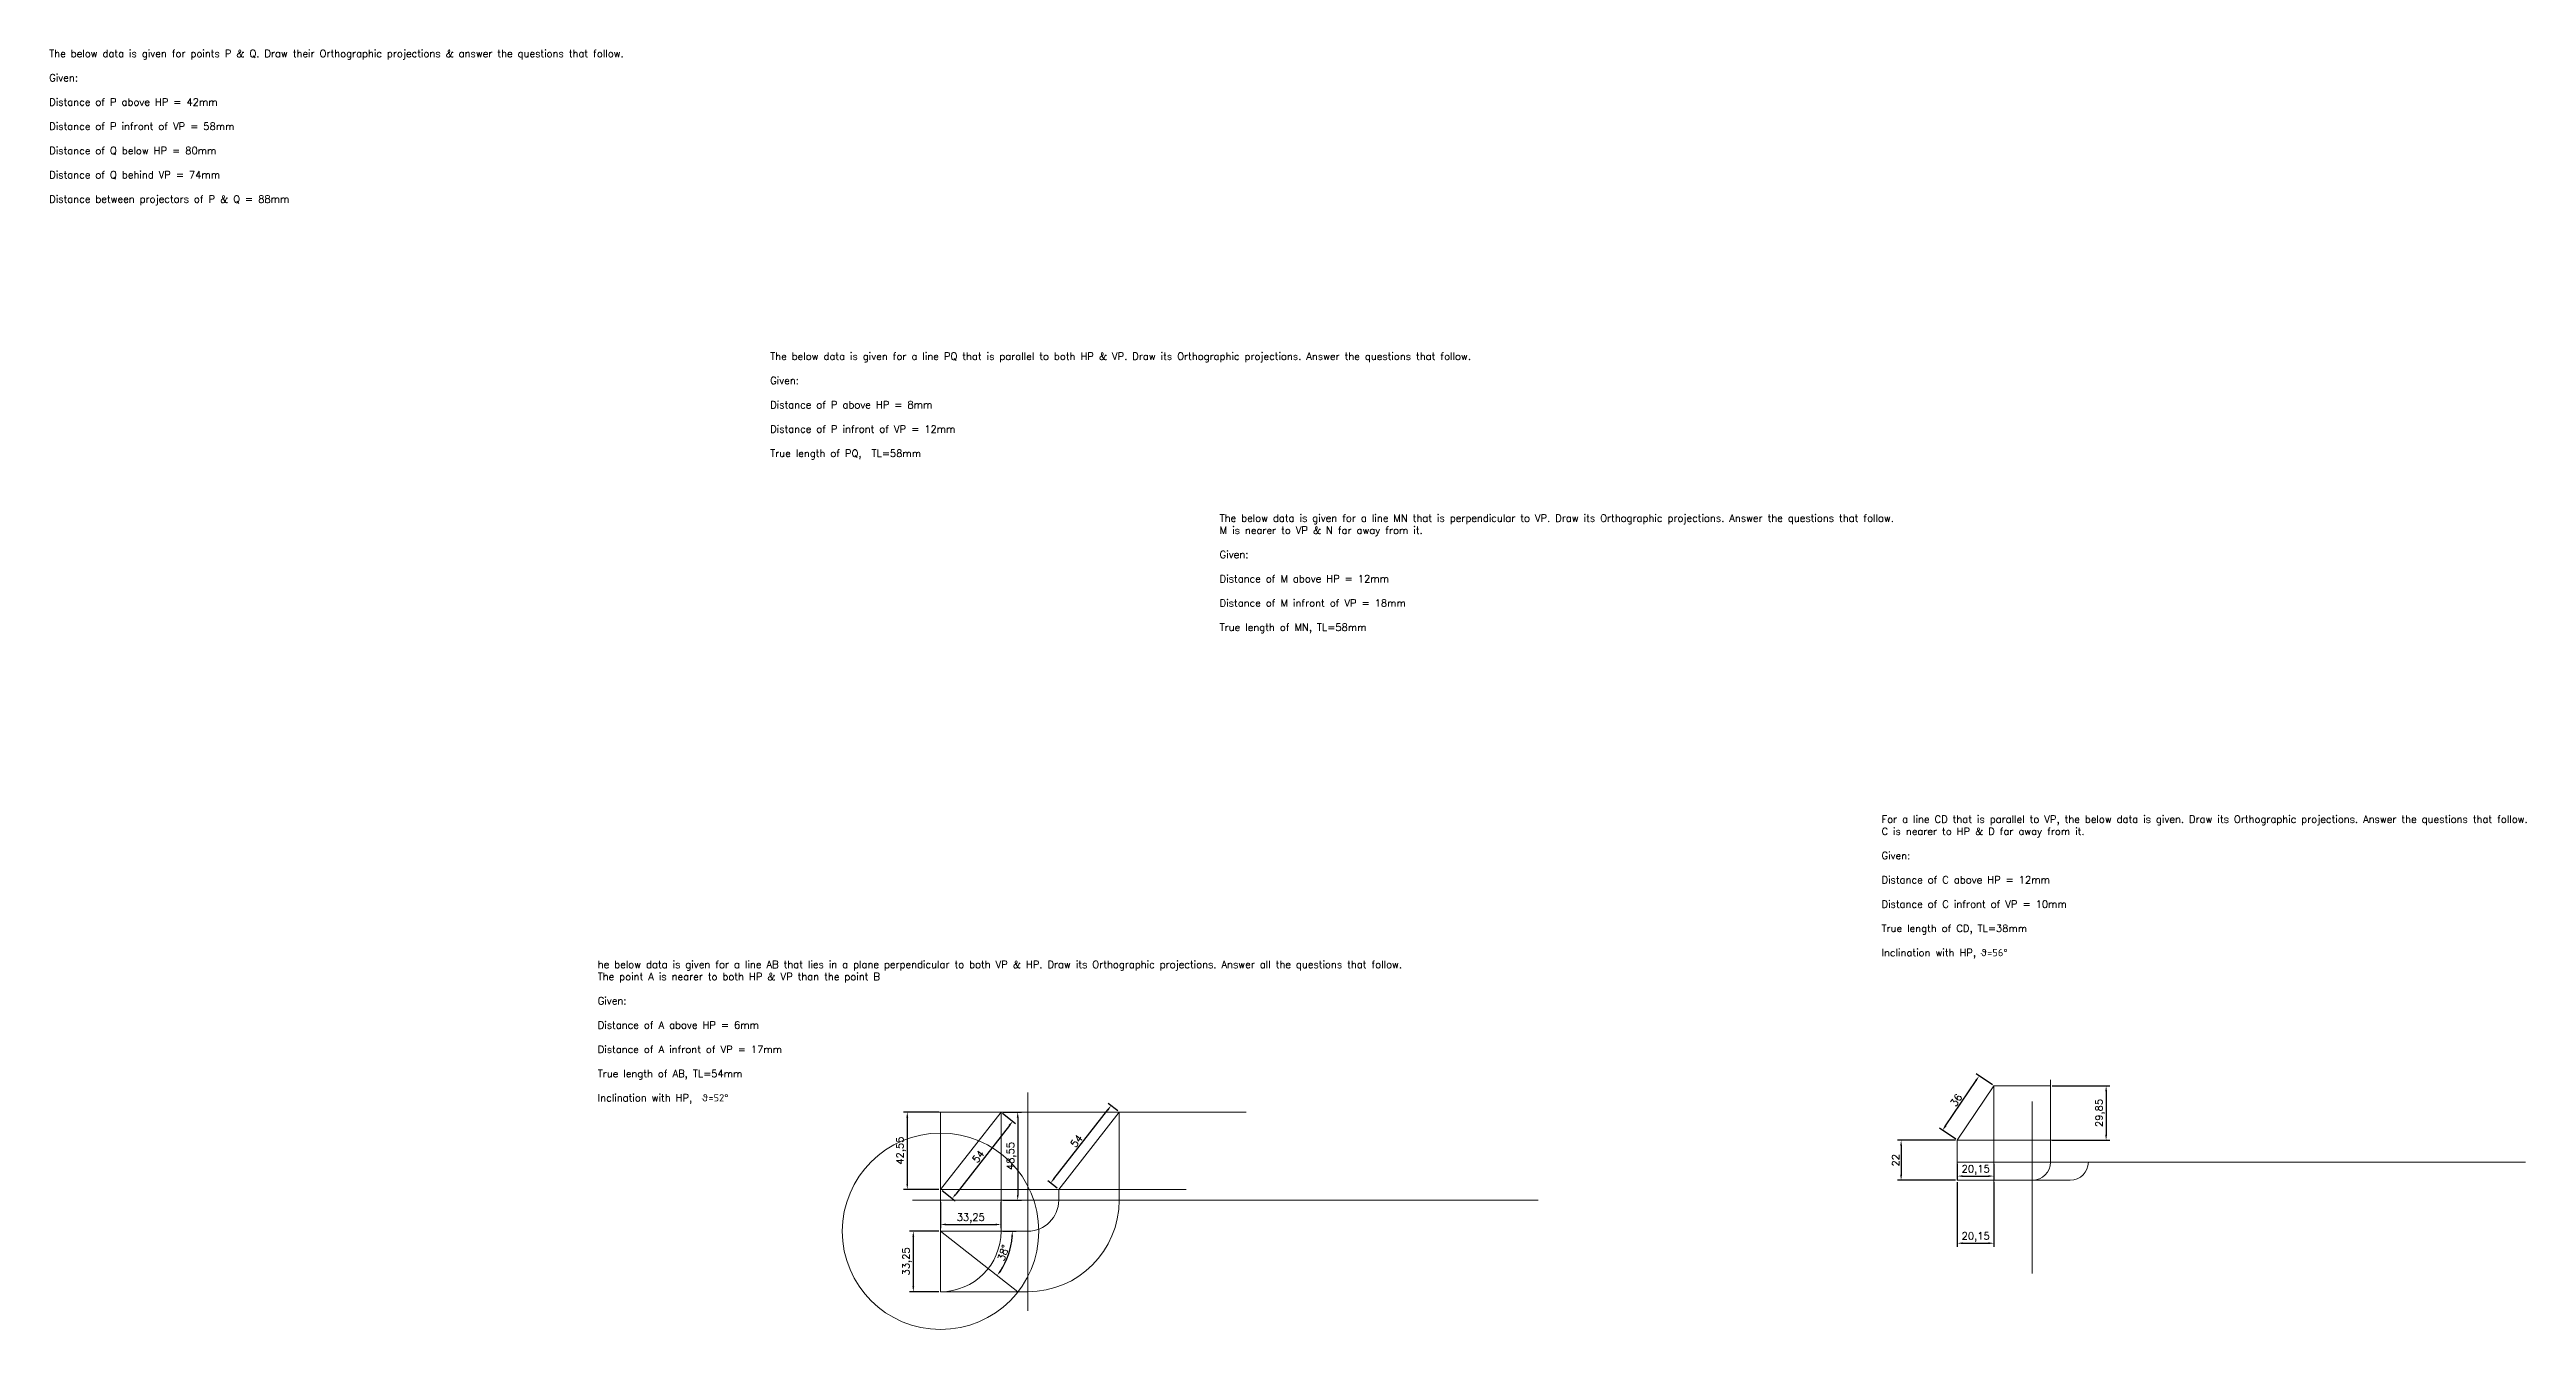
# Model space of a CAD drawing. Header units: millimetres. Extents: x -9631 to 7217, y -631 to 1394.
# Drawn here: x -2780 to -1418, y 353 to 1057 of the extents above; entities that cross this region are included whole.
import ezdxf

# ---------------------------------------------------------------- set-up
doc = ezdxf.new("R2010")
doc.units = ezdxf.units.MM
doc.header["$PDMODE"] = 35
doc.header["$PDSIZE"] = 2
doc.layers.get('0').update_dxf_attribs({"lineweight": 15})
doc.styles.get("Standard").update_dxf_attribs({"font": 'simplex8.shx'})
doc.dimstyles.new('ISO-25', dxfattribs={"dimtxt": 4, "dimasz": 3, "dimexe": 2, "dimexo": 1, "dimgap": 1, "dimtad": 1, "dimrnd": 0.05, "dimtxsty": 'Standard', "dimcen": 2.5, "dimadec": 0, "dimazin": 0, "dimtfac": 1, "dimtmove": 0, "dimatfit": 3, "dimfxl": 1, "dimarcsym": 0})

msp = doc.modelspace()

# ---------------------------------------------------------------- texts
at = {"char_height": 4, "attachment_point": 1}
for s, insert, width in [('The below data is given for points P & Q. Draw their Orthographic projections & answer the questions that follow.\\P\\PGiven:\\P\\PDistance of P above HP = 42mm\\P\\PDistance of P infront of VP = 58mm\\P\\PDistance of Q below HP = 80mm\\P\\PDistance of Q behind VP = 74mm\\P\\PDistance between projectors of P & Q = 88mm', (-2780.077, 1056.356), 382.2), ('The below data is given for a line PQ that is parallel to both HP & VP. Draw its Orthographic projections. Answer the questions that follow.\\P\\PGiven:\\P\\PDistance of P above HP = 8mm\\P\\PDistance of P infront of VP = 12mm\\P\\PTrue length of PQ,  TL=58mm', (-2383.766, 889.918), 469.2), ('The below data is given for a line MN that is perpendicular to VP. Draw its Orthographic projections. Answer the questions that follow.\\PM is nearer to VP & N far away from it.\\P\\PGiven:\\P\\PDistance of M above HP = 12mm\\P\\PDistance of M infront of VP = 18mm\\P\\PTrue length of MN, TL=58mm', (-2136.68, 800.943), 450), ('For a line CD that is parallel to VP, the below data is given. Draw its Orthographic projections. Answer the questions that follow.\\PC is nearer to HP & D far away from it.\\P\\PGiven:\\P\\PDistance of C above HP = 12mm\\P\\PDistance of C infront of VP = 10mm\\P\\PTrue length of CD, TL=38mm\\P\\PInclination with HP, θ=56°', (-1772.853, 635.421), 432), ('he below data is given for a line AB that lies in a plane perpendicular to both VP & HP. Draw its Orthographic projections. Answer all the questions that follow.\\PThe point A is nearer to both HP & VP than the point B\\P\\PGiven:\\P\\PDistance of A above HP = 6mm\\P\\PDistance of A infront of VP = 17mm\\P\\PTrue length of AB, TL=54mm\\P\\PInclination with HP,  θ=52°', (-2478.562, 555.58), 538.4)]:
    msp.add_mtext(s, dxfattribs=dict(at, insert=insert, width=width))

# ---------------------------------------------------------------- blocks, each defined once
blk = doc.blocks.new('*D170')
at = {"color": 0, "lineweight": -2, "transparency": 16777216}
for p, q in [((-1679, 486.8), (-1647.4, 486.8)), ((-1649.4, 483.8), (-1649.4, 459.9)), ((-1679, 456.9), (-1647.4, 456.9))]:
    blk.add_line(p, q, dxfattribs=at)
at = {"color": 0, "transparency": 16777216}
for points in [[(-1649.9, 483.8), (-1648.9, 483.8), (-1649.4, 486.8)], [(-1649.9, 459.9), (-1648.9, 459.9), (-1649.4, 456.9)]]:
    blk.add_solid(points, dxfattribs=at)
at = {"layer": 'Defpoints', "color": 0, "transparency": 16777216}
for p in [(-1680, 486.8), (-1680, 456.9), (-1649.4, 456.9)]:
    blk.add_point(p, dxfattribs=at)
at = {"color": 0, "transparency": 16777216, "insert": (-1652.7, 471.9), "char_height": 4, "attachment_point": 5, "rotation": 90}
blk.add_mtext('29,85', dxfattribs=at)
blk = doc.blocks.new('*D171')
at = {"color": 0, "lineweight": -2, "transparency": 16777216}
for p, q in [((-1731.2, 433.9), (-1731.2, 398.3)), ((-1711.1, 433.9), (-1711.1, 398.3)), ((-1728.2, 400.3), (-1714.1, 400.3))]:
    blk.add_line(p, q, dxfattribs=at)
at = {"color": 0, "transparency": 16777216}
for points in [[(-1728.2, 400.8), (-1728.2, 399.8), (-1731.2, 400.3)], [(-1714.1, 400.8), (-1714.1, 399.8), (-1711.1, 400.3)]]:
    blk.add_solid(points, dxfattribs=at)
at = {"layer": 'Defpoints', "color": 0, "transparency": 16777216}
for p in [(-1731.2, 434.9), (-1711.1, 434.9), (-1711.1, 400.3)]:
    blk.add_point(p, dxfattribs=at)
at = {"color": 0, "transparency": 16777216, "insert": (-1721.1, 403.7), "char_height": 4, "attachment_point": 5}
blk.add_mtext('20,15', dxfattribs=at)
blk = doc.blocks.new('*D172')
at = {"color": 0, "lineweight": -2, "transparency": 16777216}
for p, q in [((-1711.9, 487.3), (-1720.9, 493.4)), ((-1737.7, 464.9), (-1720.9, 489.8)), ((-1732, 457.5), (-1741, 463.5))]:
    blk.add_line(p, q, dxfattribs=at)
at = {"color": 0, "transparency": 16777216}
for points in [[(-1721.3, 490.1), (-1720.5, 489.5), (-1719.2, 492.3)], [(-1738.1, 465.2), (-1737.2, 464.6), (-1739.3, 462.4)]]:
    blk.add_solid(points, dxfattribs=at)
at = {"layer": 'Defpoints', "color": 0, "transparency": 16777216}
for p in [(-1719.2, 492.3), (-1711.1, 486.8), (-1731.2, 456.9)]:
    blk.add_point(p, dxfattribs=at)
at = {"color": 0, "transparency": 16777216, "insert": (-1731.8, 479), "char_height": 4, "attachment_point": 5, "rotation": 56}
blk.add_mtext('36', dxfattribs=at)
blk = doc.blocks.new('*D173')
at = {"color": 0, "lineweight": -2, "transparency": 16777216}
for p, q in [((-1732.2, 456.9), (-1764.1, 456.9)), ((-1762.1, 453.9), (-1762.1, 437.9)), ((-1732.2, 434.9), (-1764.1, 434.9))]:
    blk.add_line(p, q, dxfattribs=at)
at = {"color": 0, "transparency": 16777216}
for points in [[(-1762.6, 453.9), (-1761.6, 453.9), (-1762.1, 456.9)], [(-1762.6, 437.9), (-1761.6, 437.9), (-1762.1, 434.9)]]:
    blk.add_solid(points, dxfattribs=at)
at = {"layer": 'Defpoints', "color": 0, "transparency": 16777216}
for p in [(-1731.2, 456.9), (-1762.1, 434.9), (-1731.2, 434.9)]:
    blk.add_point(p, dxfattribs=at)
at = {"color": 0, "transparency": 16777216, "insert": (-1765.1, 445.9), "char_height": 4, "attachment_point": 5, "rotation": 90}
blk.add_mtext('22', dxfattribs=at)
blk = doc.blocks.new('*D174')
at = {"color": 0, "lineweight": -2, "transparency": 16777216}
for p, q in [((-1731.2, 443.9), (-1731.2, 435.2)), ((-1728.2, 437.2), (-1714.1, 437.2)), ((-1711.1, 443.9), (-1711.1, 435.2))]:
    blk.add_line(p, q, dxfattribs=at)
at = {"color": 0, "transparency": 16777216}
for points in [[(-1728.2, 437.7), (-1728.2, 436.7), (-1731.2, 437.2)], [(-1714.1, 437.7), (-1714.1, 436.7), (-1711.1, 437.2)]]:
    blk.add_solid(points, dxfattribs=at)
at = {"layer": 'Defpoints', "color": 0, "transparency": 16777216}
for p in [(-1731.2, 444.9), (-1711.1, 444.9), (-1711.1, 437.2)]:
    blk.add_point(p, dxfattribs=at)
at = {"color": 0, "transparency": 16777216, "insert": (-1721.1, 440.6), "char_height": 4, "attachment_point": 5}
blk.add_mtext('20,15', dxfattribs=at)
blk = doc.blocks.new('*D175')
at = {"color": 0, "lineweight": -2, "transparency": 16777216}
for p, q in [((-2291.1, 472.4), (-2310.4, 472.4)), ((-2308.4, 469.4), (-2308.4, 432.9)), ((-2291.1, 429.9), (-2310.4, 429.9))]:
    blk.add_line(p, q, dxfattribs=at)
at = {"color": 0, "transparency": 16777216}
for points in [[(-2308.9, 469.4), (-2307.9, 469.4), (-2308.4, 472.4)], [(-2308.9, 432.9), (-2307.9, 432.9), (-2308.4, 429.9)]]:
    blk.add_solid(points, dxfattribs=at)
at = {"layer": 'Defpoints', "color": 0, "transparency": 16777216}
for p in [(-2290.1, 472.4), (-2308.4, 429.9), (-2290.1, 429.9)]:
    blk.add_point(p, dxfattribs=at)
at = {"color": 0, "transparency": 16777216, "insert": (-2311.8, 451.2), "char_height": 4, "attachment_point": 5, "rotation": 90}
blk.add_mtext('42,55', dxfattribs=at)
blk = doc.blocks.new('*D176')
at = {"color": 0, "lineweight": -2, "transparency": 16777216}
for p, q in [((-2192.7, 473.1), (-2198, 477.2)), ((-2227.8, 435.7), (-2198.2, 473.6)), ((-2226, 430.5), (-2231.2, 434.6))]:
    blk.add_line(p, q, dxfattribs=at)
at = {"color": 0, "transparency": 16777216}
for points in [[(-2198.6, 473.9), (-2197.8, 473.2), (-2196.4, 475.9)], [(-2228.2, 436), (-2227.4, 435.4), (-2229.6, 433.4)]]:
    blk.add_solid(points, dxfattribs=at)
at = {"layer": 'Defpoints', "color": 0, "transparency": 16777216}
for p in [(-2196.4, 475.9), (-2191.9, 472.4), (-2225.2, 429.9)]:
    blk.add_point(p, dxfattribs=at)
at = {"color": 0, "transparency": 16777216, "insert": (-2215.4, 456.5), "char_height": 4, "attachment_point": 5, "rotation": 52}
blk.add_mtext('54', dxfattribs=at)
blk = doc.blocks.new('*D177')
at = {"color": 0, "lineweight": -2, "transparency": 16777216}
for p, q in [((-2252.3, 465), (-2281.8, 427.2)), ((-2256.1, 471.8), (-2248.9, 466.2)), ((-2289.3, 429.3), (-2282.1, 423.6))]:
    blk.add_line(p, q, dxfattribs=at)
at = {"color": 0, "transparency": 16777216}
for points in [[(-2252.7, 465.4), (-2251.9, 464.7), (-2250.4, 467.4)], [(-2282.2, 427.5), (-2281.4, 426.9), (-2283.7, 424.9)]]:
    blk.add_solid(points, dxfattribs=at)
at = {"layer": 'Defpoints', "color": 0, "transparency": 16777216}
for p in [(-2256.9, 472.4), (-2290.1, 429.9), (-2283.7, 424.9)]:
    blk.add_point(p, dxfattribs=at)
at = {"color": 0, "transparency": 16777216, "insert": (-2269.4, 448), "char_height": 4, "attachment_point": 5, "rotation": 52}
blk.add_mtext('54', dxfattribs=at)
blk = doc.blocks.new('*D178')
at = {"color": 0, "lineweight": -2, "transparency": 16777216}
for p, q in [((-2291.1, 406.9), (-2307.1, 406.9)), ((-2305.1, 403.9), (-2305.1, 376.6)), ((-2291.1, 373.6), (-2307.1, 373.6))]:
    blk.add_line(p, q, dxfattribs=at)
at = {"color": 0, "transparency": 16777216}
for points in [[(-2305.6, 403.9), (-2304.6, 403.9), (-2305.1, 406.9)], [(-2305.6, 376.6), (-2304.6, 376.6), (-2305.1, 373.6)]]:
    blk.add_solid(points, dxfattribs=at)
at = {"layer": 'Defpoints', "color": 0, "transparency": 16777216}
for p in [(-2290.1, 406.9), (-2305.1, 373.6), (-2290.1, 373.6)]:
    blk.add_point(p, dxfattribs=at)
at = {"color": 0, "transparency": 16777216, "insert": (-2308.5, 390.3), "char_height": 4, "attachment_point": 5, "rotation": 90}
blk.add_mtext('33,25', dxfattribs=at)
blk = doc.blocks.new('*D179')
at = {"color": 0, "lineweight": -2, "transparency": 16777216}
for p, q in [((-2290.1, 422.9), (-2290.1, 408.6)), ((-2256.9, 422.9), (-2256.9, 408.6)), ((-2287.1, 410.6), (-2259.9, 410.6))]:
    blk.add_line(p, q, dxfattribs=at)
at = {"color": 0, "transparency": 16777216}
for points in [[(-2287.1, 411.1), (-2287.1, 410.1), (-2290.1, 410.6)], [(-2259.9, 411.1), (-2259.9, 410.1), (-2256.9, 410.6)]]:
    blk.add_solid(points, dxfattribs=at)
at = {"layer": 'Defpoints', "color": 0, "transparency": 16777216}
for p in [(-2290.1, 423.9), (-2256.9, 423.9), (-2256.9, 410.6)]:
    blk.add_point(p, dxfattribs=at)
at = {"color": 0, "transparency": 16777216, "insert": (-2273.5, 414), "char_height": 4, "attachment_point": 5}
blk.add_mtext('33,25', dxfattribs=at)
blk = doc.blocks.new('*D180')
at = {"color": 0, "lineweight": -2, "transparency": 16777216}
for p, q in [((-2255.9, 472.4), (-2245.7, 472.4)), ((-2247.7, 469.4), (-2247.7, 426.9)), ((-2255.9, 423.9), (-2245.7, 423.9))]:
    blk.add_line(p, q, dxfattribs=at)
at = {"color": 0, "transparency": 16777216}
for points in [[(-2248.2, 469.4), (-2247.2, 469.4), (-2247.7, 472.4)], [(-2248.2, 426.9), (-2247.2, 426.9), (-2247.7, 423.9)]]:
    blk.add_solid(points, dxfattribs=at)
at = {"layer": 'Defpoints', "color": 0, "transparency": 16777216}
for p in [(-2256.9, 472.4), (-2256.9, 423.9), (-2247.7, 423.9)]:
    blk.add_point(p, dxfattribs=at)
at = {"color": 0, "transparency": 16777216, "insert": (-2251.1, 448.2), "char_height": 4, "attachment_point": 5, "rotation": 90}
blk.add_mtext('48,55', dxfattribs=at)
blk = doc.blocks.new('*D181')
at = {"color": 0, "lineweight": -2, "transparency": 16777216}
blk.add_line((-2255.9, 406.9), (-2248.6, 406.9), dxfattribs=at)
blk.add_arc((-2290.1, 406.9), 39.5, 326.3548, 355.6452, dxfattribs=at)
at = {"color": 0, "transparency": 16777216}
for points in [[(-2251.3, 403.9), (-2250.3, 403.9), (-2250.6, 406.9)], [(-2256.8, 384.7), (-2257.7, 385.3), (-2259, 382.6)]]:
    blk.add_solid(points, dxfattribs=at)
at = {"layer": 'Defpoints', "color": 0, "transparency": 16777216}
for p in [(-2290.1, 406.9), (-2290.1, 406.9), (-2256.9, 406.9), (-2254.4, 390), (-2247.6, 373.6)]:
    blk.add_point(p, dxfattribs=at)
at = {"color": 0, "transparency": 16777216, "insert": (-2255.6, 395), "char_height": 4, "attachment_point": 5, "rotation": 71}
blk.add_mtext('38°', dxfattribs=at)

# ---------------------------------------------------------------- dimensions: what is measured, and where the dimension line sits
for p1, p2, distance, picture, middle in [((-1731.203, 456.931), (-1711.072, 486.776), 9.81, '*D172', (-1731.757, 479.017)), ((-2225.169, 429.885), (-2191.923, 472.438), 5.659, '*D176', (-2215.369, 456.493)), ((-2256.871, 472.438), (-2290.117, 429.885), 8.169, '*D177', (-2269.421, 447.98))]:
    dim = msp.add_aligned_dim(p1=p1, p2=p2, distance=distance, dimstyle='ISO-25', override={"dimfxl": 1.25})
    dim.commit()
    dim.dimension.update_dxf_attribs({"geometry": picture, "text_midpoint": middle})
for base, p1, p2, picture, middle in [((-1649.3575, 456.9308), (-1679.9787, 486.7761), (-1679.9787, 456.9308), '*D170', (-1652.7385, 471.8534)), ((-2308.434, 429.885), (-2290.117, 472.438), (-2290.117, 429.885), '*D175', (-2311.815, 451.162)), ((-2247.741, 423.885), (-2256.871, 472.438), (-2256.871, 423.885), '*D180', (-2251.122, 448.162)), ((-1762.13, 434.931), (-1731.203, 456.931), (-1731.203, 434.931), '*D173', (-1765.13, 445.931)), ((-2305.1085, 373.6398), (-2290.117, 406.8855), (-2290.117, 373.6398), '*D178', (-2308.4895, 390.2626))]:
    dim = msp.add_linear_dim(base=base, p1=p1, p2=p2, angle=90, dimstyle='ISO-25', override={"dimfxl": 1.25})
    dim.commit()
    dim.dimension.update_dxf_attribs({"geometry": picture, "text_midpoint": middle})
for base, p1, p2, picture, middle in [((-1711.072, 437.188), (-1731.203, 444.931), (-1711.072, 444.931), '*D174', (-1721.137, 440.569)), ((-2256.871, 410.637), (-2290.117, 423.885), (-2256.871, 423.885), '*D179', (-2273.494, 414.018)), ((-1711.072, 400.299), (-1731.203, 434.931), (-1711.072, 434.931), '*D171', (-1721.137, 403.68))]:
    dim = msp.add_linear_dim(base=base, p1=p1, p2=p2, dimstyle='ISO-25', override={"dimfxl": 1.25})
    dim.commit()
    dim.dimension.update_dxf_attribs({"geometry": picture, "text_midpoint": middle})
dim = msp.add_angular_dim_2l(base=(-2254.433, 389.993), line1=((-2290.117, 406.885), (-2256.871, 406.885)), line2=((-2290.117, 406.885), (-2247.564, 373.64)), dimstyle='ISO-25', override={"dimfxl": 1.25})
dim.commit()
dim.dimension.update_dxf_attribs({"geometry": '*D181', "text_midpoint": (-2255.624, 395.009)})

# ---------------------------------------------------------------- linework, layer by layer
for p, q in [((-1679.979, 444.931), (-1679.979, 490.168)), ((-2242.169, 483.137), (-2242.169, 363.167)), ((-1731.203, 456.931), (-1711.072, 486.776)), ((-1711.072, 486.776), (-1711.072, 420.274)), ((-1711.072, 486.776), (-1679.979, 486.776)), ((-1689.979, 478.151), (-1689.979, 383.681)), ((-2256.871, 472.438), (-2309.278, 472.438)), ((-2290.117, 429.885), (-2256.871, 472.438)), ((-2290.117, 429.885), (-2290.117, 472.438)), ((-2256.871, 472.438), (-2256.871, 406.885)), ((-2256.871, 472.438), (-2122.036, 472.438)), ((-2225.169, 429.885), (-2191.923, 472.438)), ((-2191.923, 423.885), (-2191.923, 472.438)), ((-1731.203, 444.931), (-1731.203, 456.931)), ((-1731.203, 456.931), (-1731.203, 446.931)), ((-1731.203, 456.931), (-1659.159, 456.931)), ((-1731.203, 444.931), (-1418.936, 444.931)), ((-1731.203, 444.931), (-1731.203, 434.931)), ((-2305.579, 423.885), (-1961.527, 423.885)), ((-2290.117, 423.885), (-2290.117, 429.885)), ((-2290.117, 429.885), (-2155.062, 429.885)), ((-2290.117, 423.885), (-2290.117, 406.885)), ((-2225.169, 423.885), (-2225.169, 429.885)), ((-1731.203, 434.931), (-1697.108, 434.931)), ((-1697.108, 434.931), (-1669.159, 434.931)), ((-2290.117, 406.885), (-2256.871, 406.885)), ((-2290.117, 406.885), (-2290.117, 373.64)), ((-2290.117, 406.885), (-2247.564, 373.64)), ((-2256.871, 406.885), (-2242.169, 406.885)), ((-2290.117, 373.64), (-2242.169, 373.64)), ((-2290.117, 373.64), (-2242.169, 373.64))]:
    msp.add_line(p, q)
msp.add_circle((-2290.117, 406.885), 54)
for centre, radius in [((-1689.979, 444.931), 10), ((-1669.159, 444.931), 10), ((-2242.169, 423.885), 17), ((-2242.169, 423.885), 50.246), ((-2290.117, 406.885), 33.246)]:
    msp.add_arc(centre, radius, 270, 0)

msp.set_redraw_order([(e.dxf.handle, doc.entitydb.next_handle()) for e in msp.query("TEXT MTEXT ATTDEF DIMENSION ARC_DIMENSION")])  # texts and dimensions are drawn at this point

doc.saveas('drawing.dxf')
